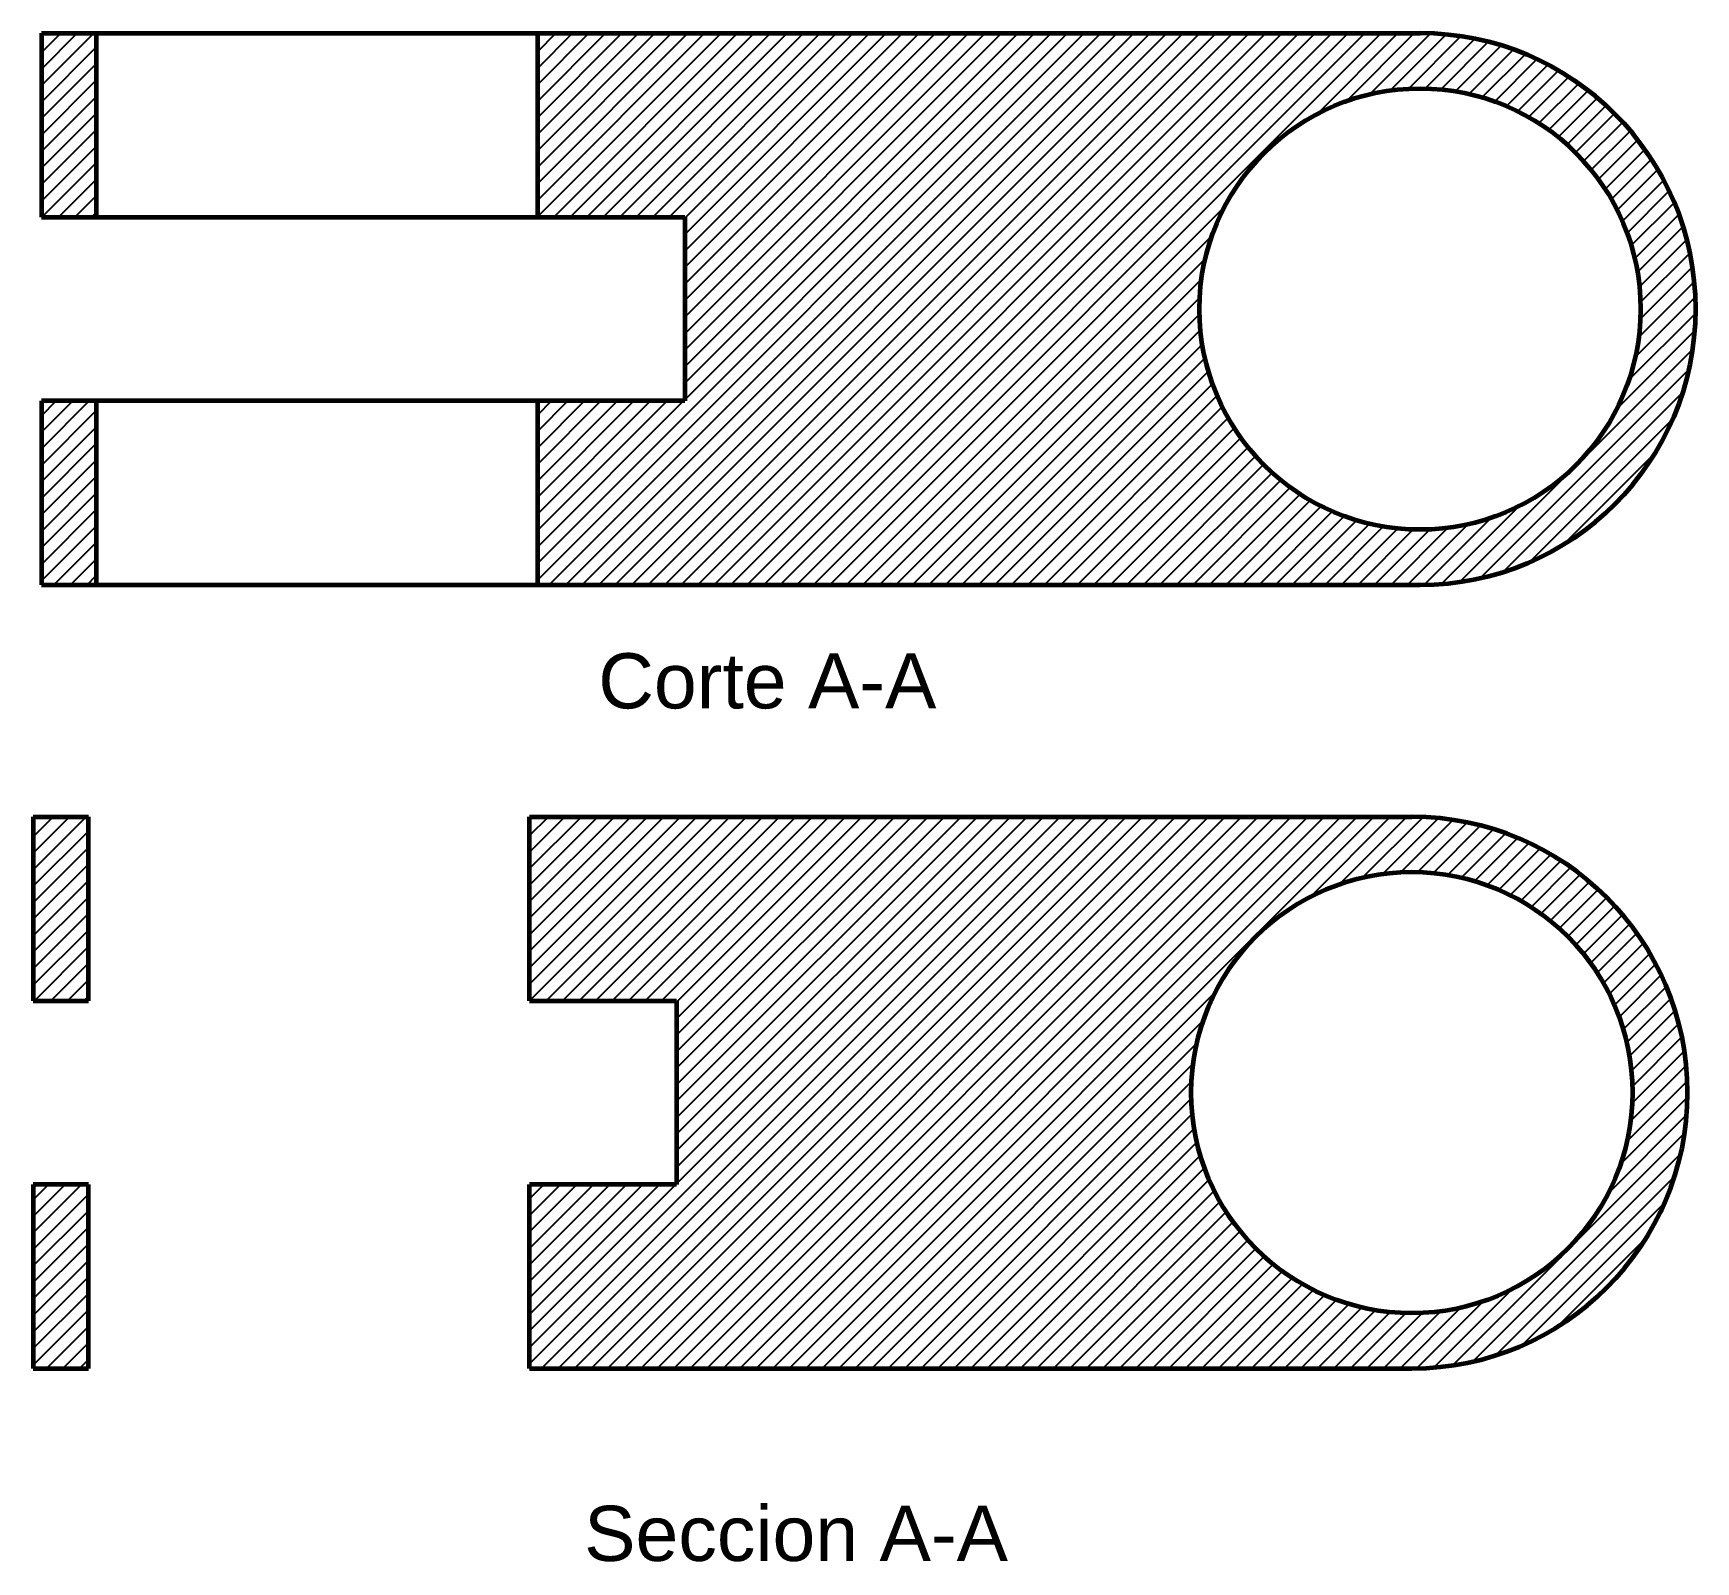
# Model space of a CAD drawing. Header units: millimetres. Extents: x 963 to 2344, y 1313 to 1763.
# Drawn here: x 1892.1 to 2344.3, y 1313.2 to 1728.9 of the extents above; entities that cross this region are included whole.
import ezdxf

# ---------------------------------------------------------------- set-up
doc = ezdxf.new("R2010")
doc.units = ezdxf.units.MM
doc.linetypes.add('ACAD_ISO04W100', pattern=[30, 24, -3, 0, -3])
doc.layers.add('contorno', color=7, linetype='Continuous', lineweight=60)
doc.layers.add('corte', color=7, linetype='ACAD_ISO04W100', lineweight=30)
doc.layers.add('sombreado', color=7, linetype='Continuous')
doc.styles.get("Standard").update_dxf_attribs({"font": 'ARIAL.TTF'})

msp = doc.modelspace()

# ---------------------------------------------------------------- texts
at = {"layer": 'corte', "char_height": 15, "attachment_point": 1}
for s, insert in [('Corte A-A', (2045.769, 1560.312)), ('Seccion A-A', (2041.925, 1328.454))]:
    msp.add_mtext(s, dxfattribs=dict(at, insert=insert))

# ---------------------------------------------------------------- hatches: boundary and pattern name
at = {"layer": 'sombreado'}
h = msp.add_hatch(dxfattribs=at)
h.set_pattern_fill('ANSI31', color=256, style=0)
h.paths.add_polyline_path([(2267.081, 1515.824), (2117.081, 1515.824), (2027.081, 1515.824), (2027.081, 1465.824), (2067.081, 1465.824), (2067.081, 1415.824), (2027.081, 1415.824), (2027.081, 1365.824), (2117.081, 1365.824), (2267.081, 1365.824, 1)])
h.paths.add_polyline_path([(2327.081, 1440.824, -1), (2207.081, 1440.824, -1)], flags=16)
h.paths.add_polyline_path([(2269.295, 1728.926), (2119.295, 1728.926), (2029.295, 1728.926), (2029.295, 1678.926), (2069.295, 1678.926), (2069.295, 1628.926), (2029.295, 1628.926), (2029.295, 1578.926), (2119.295, 1578.926), (2269.295, 1578.926, 1)])
h.paths.add_polyline_path([(2209.295, 1653.926, -1), (2329.295, 1653.926, -1)], flags=16)
h.paths.add_polyline_path([(1909.295, 1628.926), (1894.295, 1628.926), (1894.295, 1578.926), (1909.295, 1578.926)])
h.paths.add_polyline_path([(1909.295, 1728.926), (1894.295, 1728.926), (1894.295, 1678.926), (1909.295, 1678.926)])
h.paths.add_polyline_path([(1907.081, 1515.824), (1892.081, 1515.824), (1892.081, 1465.824), (1907.081, 1465.824)])
h.paths.add_polyline_path([(1907.081, 1415.824), (1892.081, 1415.824), (1892.081, 1365.824), (1907.081, 1365.824)])

# ---------------------------------------------------------------- linework, layer by layer
at = {"layer": 'contorno'}
for p, q in [((1894.295, 1728.926), (2269.295, 1728.926)), ((1894.295, 1728.926), (1894.295, 1678.926)), ((1909.295, 1678.926), (1909.295, 1728.926)), ((2029.295, 1678.926), (2029.295, 1728.926)), ((1894.295, 1678.926), (2069.295, 1678.926)), ((2069.295, 1678.926), (2069.295, 1628.926)), ((2069.295, 1628.926), (1894.295, 1628.926)), ((1894.295, 1628.926), (1894.295, 1578.926)), ((1909.295, 1578.926), (1909.295, 1628.926)), ((2029.295, 1578.926), (2029.295, 1628.926)), ((1894.295, 1578.926), (2269.295, 1578.926)), ((1892.081, 1515.824), (1907.081, 1515.824)), ((1892.081, 1515.824), (1892.081, 1465.824)), ((1907.081, 1465.824), (1907.081, 1515.824)), ((2027.081, 1465.824), (2027.081, 1515.824)), ((2027.081, 1515.824), (2267.081, 1515.824)), ((1892.081, 1465.824), (1907.081, 1465.824)), ((2027.081, 1465.824), (2067.081, 1465.824)), ((2067.081, 1465.824), (2067.081, 1415.824)), ((1892.081, 1415.824), (1892.081, 1365.824)), ((1907.081, 1415.824), (1892.081, 1415.824)), ((1907.081, 1365.824), (1907.081, 1415.824)), ((2067.081, 1415.824), (2027.081, 1415.824)), ((2027.081, 1365.824), (2027.081, 1415.824)), ((1892.081, 1365.824), (1907.081, 1365.824)), ((2027.081, 1365.824), (2267.081, 1365.824))]:
    msp.add_line(p, q, dxfattribs=at)
for centre in [(2269.295, 1653.926), (2267.081, 1440.824)]:
    msp.add_circle(centre, 60, dxfattribs=at)
for centre in [(2269.295, 1653.926), (2267.081, 1440.824)]:
    msp.add_arc(centre, 75, 270, 90, dxfattribs=at)

msp.set_redraw_order([(e.dxf.handle, doc.entitydb.next_handle()) for e in msp.query("TEXT MTEXT ATTDEF DIMENSION ARC_DIMENSION")])  # texts and dimensions are drawn at this point

doc.saveas('drawing.dxf')
